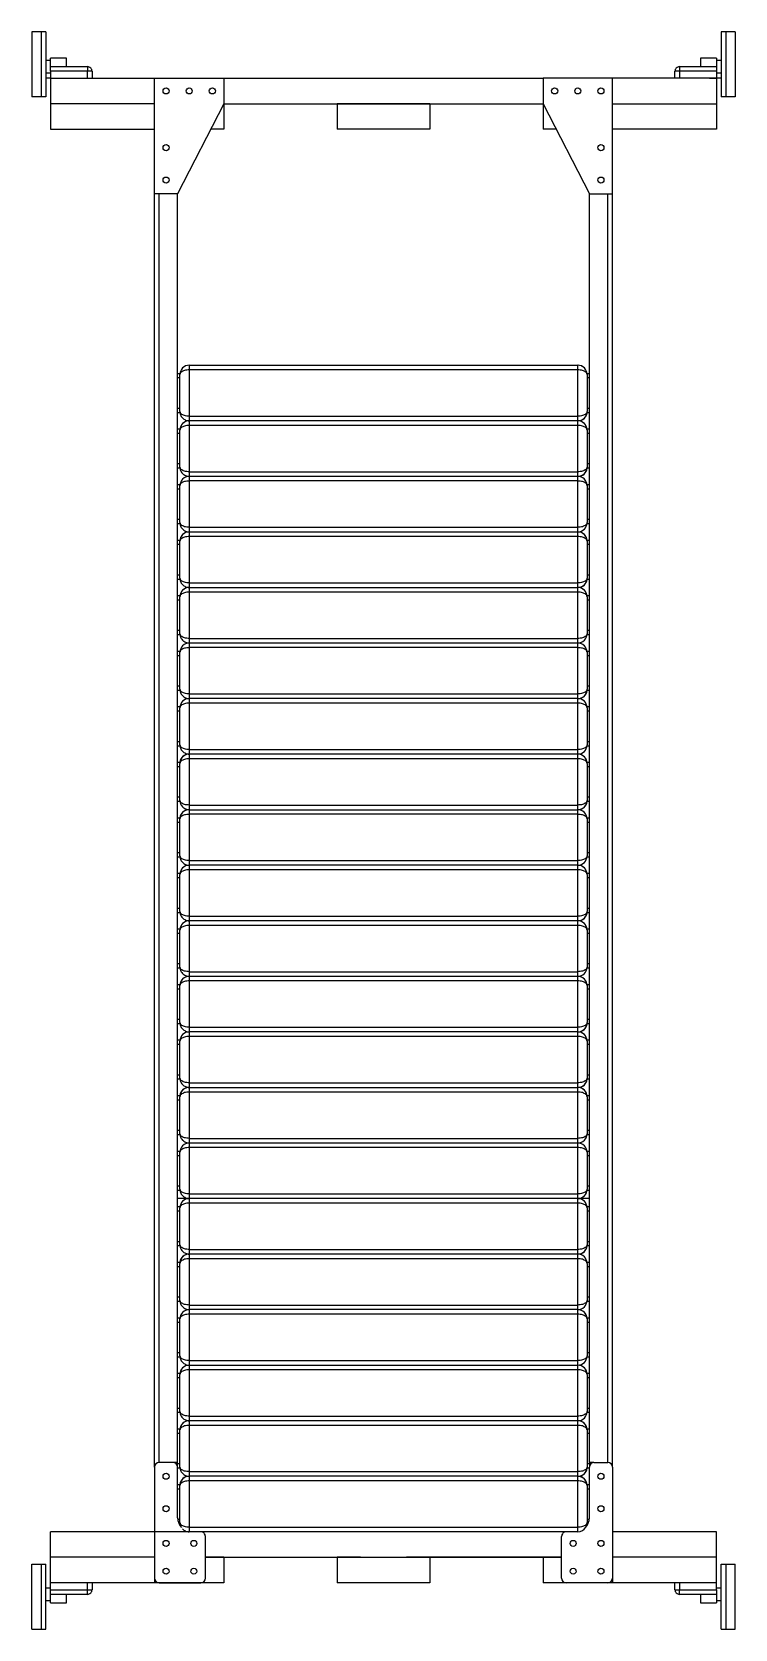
# Model space of a CAD drawing. Header units: millimetres. Extents: x -760 to 760, y -100 to 3350.
import ezdxf

# ---------------------------------------------------------------- set-up
doc = ezdxf.new("R2010")
doc.units = ezdxf.units.MM
doc.linetypes.add('SLD-Solid', pattern=[0])
doc.layers.add('Wipeouts', color=7, linetype='Continuous', true_color=0xbcb7d9)

msp = doc.modelspace()

# ---------------------------------------------------------------- wipeouts: each hides what was drawn before it
msp.add_wipeout([(0, 2630), (445, 2630), (445, 3000), (373.2, 3140), (345, 3140), (345, 3195), (100, 3195), (100, 3140), (0, 3140), (0, 3250), (630, 3250), (630, 3265), (631.3, 3269.9), (635.1, 3273.7), (640, 3275), (685, 3275), (685, 3293), (720, 3293), (720, 3288), (730, 3288), (730, 3350), (760, 3350), (760, 3210), (730, 3210), (730, 3250), (720, 3250), (720, 3140), (495, 3140), (495, 110), (720, 110), (720, -12), (730, -12), (730, 40), (760, 40), (760, -100), (730, -100), (730, -38), (720, -38), (720, -43), (685, -43), (685, -25), (640, -25), (635, -23.7), (631.3, -19.9), (630, -15), (630, 0), (345, 0), (345, 55), (100, 55), (100, 0), (0, 0)]).dxf.layer = 'Wipeouts'

# ---------------------------------------------------------------- next in the draw order: linework, layer by layer
at = {"color": 2, "linetype": 'SLD-Solid', "lineweight": 25, "true_color": 0xf1eb1f}
for p, q in [((760, 3350), (730, 3350)), ((730, 3350), (730, 3210)), ((760, 3350), (760, 3210)), ((760, 3210), (730, 3210)), ((730, -100), (730, 40)), ((730, 40), (760, 40)), ((760, -100), (760, 40)), ((730, -100), (760, -100))]:
    msp.add_line(p, q, dxfattribs=at)
for p, q in [((740, 3350), (740, 3210)), ((720, 3250), (720, 3140)), ((720, 0), (720, 110)), ((740, 40), (740, -100))]:
    msp.add_line(p, q)
at = {"color": 7, "linetype": 'SLD-Solid', "lineweight": 25}
for p, q in [((720, 3293), (685, 3293)), ((685, 3293), (685, 3275)), ((720, 3293), (720, 3275)), ((730, 3288), (720, 3288)), ((345, 3250), (345, 3195)), ((720, 3250), (345, 3250)), ((495, 3000), (495, 3250)), ((630, 3250), (630, 3265)), ((640, 3265), (630, 3265)), ((640, 3275), (720, 3275)), ((640, 3275), (640, 3265)), ((640, 3265), (640, 3250)), ((720, 3265), (640, 3265)), ((705, 3250), (720, 3250)), ((720, 3275), (720, 3265)), ((720, 3265), (720, 3250)), ((720, 3262), (730, 3262)), ((730, 3250), (720, 3250)), ((100, 3195), (100, 3140)), ((345, 3195), (445, 3000)), ((345, 3195), (345, 3140)), ((495, 3195), (720, 3195)), ((373.2, 3140), (345, 3140)), ((720, 3140), (495, 3140)), ((445, 3000), (495, 3000)), ((445, 260), (445, 3000)), ((495, 250), (495, 3000)), ((420.8, 2630), (420, 2630)), ((420, 2620), (420, 2630)), ((420, 2630), (420, 2630)), ((420, 2520), (420, 2620)), ((440, 2610.6), (440, 2612.5)), ((440, 2612.5), (445, 2612.5)), ((440, 2610), (440, 2530)), ((420, 2510), (420, 2520)), ((440, 2527.5), (440, 2530)), ((445, 2527.5), (440, 2527.5)), ((420, 2500), (420, 2510)), ((420, 2400), (420, 2500)), ((440, 2490.6), (440, 2492.5)), ((440, 2492.5), (445, 2492.5)), ((440, 2490), (440, 2410)), ((420, 2390), (420, 2400)), ((420, 2380), (420, 2390)), ((440, 2407.5), (440, 2410)), ((445, 2407.5), (440, 2407.5)), ((420, 2280), (420, 2380)), ((440, 2370.6), (440, 2372.5)), ((440, 2372.5), (445, 2372.5)), ((440, 2370), (440, 2290)), ((420, 2270), (420, 2280)), ((440, 2287.5), (440, 2290)), ((445, 2287.5), (440, 2287.5)), ((420, 2260), (420, 2270)), ((420, 2160), (420, 2260)), ((440, 2250.6), (440, 2252.5)), ((440, 2252.5), (445, 2252.5)), ((440, 2250), (440, 2170)), ((420, 2150), (420, 2160)), ((420, 2140), (420, 2150)), ((420, 2040), (420, 2140)), ((440, 2167.5), (440, 2170)), ((445, 2167.5), (440, 2167.5)), ((440, 2130.6), (440, 2132.5)), ((440, 2132.5), (445, 2132.5)), ((440, 2130), (440, 2050)), ((420, 2030), (420, 2040)), ((440, 2047.5), (440, 2050)), ((445, 2047.5), (440, 2047.5)), ((420.8, 2030), (420, 2030)), ((420, 2020), (420, 2030)), ((420, 1920), (420, 2020)), ((440, 2010.6), (440, 2012.5)), ((440, 2012.5), (445, 2012.5)), ((440, 2010), (440, 1930)), ((420, 1910), (420, 1920)), ((420.8, 1910), (420, 1910)), ((420, 1900), (420, 1910)), ((420, 1800), (420, 1900)), ((440, 1927.5), (440, 1930)), ((445, 1927.5), (440, 1927.5)), ((440, 1890.6), (440, 1892.5)), ((440, 1892.5), (445, 1892.5)), ((440, 1890), (440, 1810)), ((420, 1790), (420, 1800)), ((440, 1807.5), (440, 1810)), ((445, 1807.5), (440, 1807.5)), ((420.8, 1790), (420, 1790)), ((420, 1780), (420, 1790)), ((420, 1680), (420, 1780)), ((440, 1770.6), (440, 1772.5)), ((440, 1772.5), (445, 1772.5)), ((440, 1770), (440, 1690)), ((420, 1670), (420, 1680)), ((420.8, 1670), (420, 1670)), ((420, 1660), (420, 1670)), ((420, 1560), (420, 1660)), ((440, 1687.5), (440, 1690)), ((445, 1687.5), (440, 1687.5)), ((440, 1650.6), (440, 1652.5)), ((440, 1652.5), (445, 1652.5)), ((440, 1650), (440, 1570)), ((420, 1550), (420, 1560)), ((440, 1567.5), (440, 1570)), ((445, 1567.5), (440, 1567.5)), ((420, 1540), (420, 1550)), ((420, 1440), (420, 1540)), ((440, 1530.6), (440, 1532.5)), ((440, 1532.5), (445, 1532.5)), ((440, 1530), (440, 1450)), ((440, 1447.5), (440, 1450)), ((420, 1430), (420, 1440)), ((420, 1420), (420, 1430)), ((420, 1320), (420, 1420)), ((445, 1447.5), (440, 1447.5)), ((440, 1410.6), (440, 1412.5)), ((440, 1412.5), (445, 1412.5)), ((440, 1410), (440, 1330)), ((420, 1310), (420, 1320)), ((440, 1327.5), (440, 1330)), ((445, 1327.5), (440, 1327.5)), ((420.8, 1310), (420, 1310)), ((420, 1300), (420, 1310)), ((420, 1200), (420, 1300)), ((440, 1290.6), (440, 1292.5)), ((440, 1292.5), (445, 1292.5)), ((440, 1290), (440, 1210)), ((440, 1207.5), (440, 1210)), ((420, 1190), (420, 1200)), ((420.8, 1190), (420, 1190)), ((420, 1180), (420, 1190)), ((420, 1080), (420, 1180)), ((445, 1207.5), (440, 1207.5)), ((440, 1170.6), (440, 1172.5)), ((440, 1172.5), (445, 1172.5)), ((440, 1170), (440, 1090)), ((420, 1070), (420, 1080)), ((420.8, 1070), (420, 1070)), ((420, 1060), (420, 1070)), ((440, 1087.5), (440, 1090)), ((445, 1087.5), (440, 1087.5)), ((420, 960), (420, 1060)), ((440, 1050.6), (440, 1052.5)), ((440, 1052.5), (445, 1052.5)), ((440, 1050), (440, 970)), ((440, 967.5), (440, 970)), ((445, 967.5), (440, 967.5)), ((420, 950), (420, 960)), ((420.8, 950), (420, 950)), ((420, 940), (420, 950)), ((420, 840), (420, 940)), ((440, 930.6), (440, 932.5)), ((440, 932.5), (445, 932.5)), ((440, 930), (440, 850)), ((420, 830), (420, 840)), ((420.8, 830), (420, 830)), ((420, 820), (420, 830)), ((445, 830), (420.2, 830)), ((440, 847.5), (440, 850)), ((445, 847.5), (440, 847.5)), ((420, 720), (420, 820)), ((440, 810.6), (440, 812.5)), ((440, 812.5), (445, 812.5)), ((440, 810), (440, 730)), ((440, 727.5), (440, 730)), ((445, 727.5), (440, 727.5)), ((420, 710), (420, 720)), ((420.8, 710), (420, 710)), ((420, 700), (420, 710)), ((420, 600), (420, 700)), ((440, 690.6), (440, 692.5)), ((440, 692.5), (445, 692.5)), ((440, 690), (440, 610)), ((420, 590), (420, 600)), ((420, 580), (420, 590)), ((440, 607.5), (440, 610)), ((445, 607.5), (440, 607.5)), ((420, 480), (420, 580)), ((440, 570.6), (440, 572.5)), ((440, 572.5), (445, 572.5)), ((440, 570), (440, 490)), ((440, 487.5), (440, 490)), ((445, 487.5), (440, 487.5)), ((420, 470), (420, 480)), ((420.8, 470), (420, 470)), ((420, 460), (420, 470)), ((420, 360), (420, 460)), ((440, 450.6), (440, 452.5)), ((440, 452.5), (445, 452.5)), ((440, 450), (440, 370)), ((420, 350), (420, 360)), ((420, 340), (420, 350)), ((440, 367.5), (440, 370)), ((445, 367.5), (440, 367.5)), ((420, 240), (420, 340)), ((440, 330.6), (440, 332.5)), ((440, 332.5), (445, 332.5)), ((440, 330), (440, 250)), ((440, 247.5), (440, 250)), ((445, 247.5), (440, 247.5)), ((445, 260), (445, 250)), ((455, 260), (445, 260)), ((445, 140), (445, 250)), ((455, 260), (485, 260)), ((495, 250), (495, 10)), ((420, 230), (420, 240)), ((420, 220), (420, 230)), ((420, 120), (420, 220)), ((440, 210.6), (440, 212.5)), ((440, 212.5), (445, 212.5)), ((440, 210), (440, 130)), ((420, 110), (420, 120)), ((440, 127.5), (440, 130)), ((442.3, 127.5), (440, 127.5)), ((720, 110), (495, 110)), ((385, 10), (385, 100)), ((345, 55), (50, 55)), ((100, 55), (100, 0)), ((385, 55), (345, 55)), ((345, 55), (345, 0)), ((720, 55), (495, 55)), ((495, 10), (495, 0)), ((720, 0), (345, 0)), ((485, 0), (395, 0)), ((630, -15), (630, 0)), ((630, -15), (640, -15)), ((640, 0), (640, -15)), ((640, -25), (640, -15)), ((640, -15), (720, -15)), ((720, -25), (640, -25)), ((685, -25), (685, -43)), ((705, 0), (695, 0)), ((720, 0), (705, 0)), ((720, -15), (720, 0)), ((730, -12), (720, -12)), ((720, -15), (720, -25)), ((720, -25), (720, -43)), ((685, -43), (720, -43)), ((720, -38), (730, -38))]:
    msp.add_line(p, q, dxfattribs=at)
at = {"color": 8, "linetype": 'SLD-Solid', "lineweight": 25}
for p, q in [((485, 260), (485, 3000)), ((445, 2602.5), (440, 2602.5)), ((440, 2537.5), (445, 2537.5)), ((445, 2482.5), (440, 2482.5)), ((440, 2417.5), (445, 2417.5)), ((445, 2362.5), (440, 2362.5)), ((440, 2297.5), (445, 2297.5)), ((445, 2242.5), (440, 2242.5)), ((440, 2177.5), (445, 2177.5)), ((445, 2122.5), (440, 2122.5)), ((440, 2057.5), (445, 2057.5)), ((445, 2002.5), (440, 2002.5)), ((440, 1937.5), (445, 1937.5)), ((445, 1882.5), (440, 1882.5)), ((440, 1817.5), (445, 1817.5)), ((445, 1762.5), (440, 1762.5)), ((440, 1697.5), (445, 1697.5)), ((445, 1642.5), (440, 1642.5)), ((440, 1577.5), (445, 1577.5)), ((445, 1522.5), (440, 1522.5)), ((440, 1457.5), (445, 1457.5)), ((445, 1402.5), (440, 1402.5)), ((440, 1337.5), (445, 1337.5)), ((445, 1282.5), (440, 1282.5)), ((440, 1217.5), (445, 1217.5)), ((445, 1162.5), (440, 1162.5)), ((440, 1097.5), (445, 1097.5)), ((445, 1042.5), (440, 1042.5)), ((440, 977.5), (445, 977.5)), ((445, 922.5), (440, 922.5)), ((440, 857.5), (445, 857.5)), ((445, 802.5), (440, 802.5)), ((440, 737.5), (445, 737.5)), ((445, 682.5), (440, 682.5)), ((440, 617.5), (445, 617.5)), ((445, 562.5), (440, 562.5)), ((440, 497.5), (445, 497.5)), ((445, 442.5), (440, 442.5)), ((440, 377.5), (445, 377.5)), ((445, 322.5), (440, 322.5)), ((440, 257.5), (445, 257.5)), ((445, 202.5), (440, 202.5)), ((440, 137.5), (444.9, 137.5))]:
    msp.add_line(p, q, dxfattribs=at)
at = {"color": 7, "linetype": 'SLD-Solid', "lineweight": 25, "flags": 128}
for points in [[(440, 2610), (439.8, 2611.3), (439.3, 2612.6), (438.5, 2613.8), (437.3, 2615), (435.9, 2616.1), (434.1, 2617.1), (432.2, 2617.9), (430, 2618.7), (427.7, 2619.2), (425.2, 2619.7), (422.6, 2619.9), (420, 2620)], [(440, 2610.5), (439.7, 2613.3), (439.7, 2613.6)], [(440, 2530), (439.8, 2528.7), (439.3, 2527.4), (438.5, 2526.2), (437.3, 2525), (435.9, 2523.9), (434.1, 2522.9), (432.2, 2522.1), (430, 2521.3), (427.7, 2520.8), (425.2, 2520.3), (422.6, 2520.1), (420, 2520)], [(440, 2490), (439.8, 2491.3), (439.3, 2492.6), (438.5, 2493.8), (437.3, 2495), (435.9, 2496.1), (434.1, 2497.1), (432.2, 2497.9), (430, 2498.7), (427.7, 2499.2), (425.2, 2499.7), (422.6, 2499.9), (420, 2500)], [(440, 2410), (439.8, 2408.7), (439.3, 2407.4), (438.5, 2406.2), (437.3, 2405), (435.9, 2403.9), (434.1, 2402.9), (432.2, 2402.1), (430, 2401.3), (427.7, 2400.8), (425.2, 2400.3), (422.6, 2400.1), (420, 2400)], [(440, 2370), (439.8, 2371.3), (439.3, 2372.6), (438.5, 2373.8), (437.3, 2375), (435.9, 2376.1), (434.1, 2377.1), (432.2, 2377.9), (430, 2378.7), (427.7, 2379.2), (425.2, 2379.7), (422.6, 2379.9), (420, 2380)], [(440, 2290), (439.8, 2288.7), (439.3, 2287.4), (438.5, 2286.2), (437.3, 2285), (435.9, 2283.9), (434.1, 2282.9), (432.2, 2282.1), (430, 2281.3), (427.7, 2280.8), (425.2, 2280.3), (422.6, 2280.1), (420, 2280)], [(440, 2250), (439.8, 2251.3), (439.3, 2252.6), (438.5, 2253.8), (437.3, 2255), (435.9, 2256.1), (434.1, 2257.1), (432.2, 2257.9), (430, 2258.7), (427.7, 2259.2), (425.2, 2259.7), (422.6, 2259.9), (420, 2260)], [(440, 2170), (439.8, 2168.7), (439.3, 2167.4), (438.5, 2166.2), (437.3, 2165), (435.9, 2163.9), (434.1, 2162.9), (432.2, 2162.1), (430, 2161.3), (427.7, 2160.8), (425.2, 2160.3), (422.6, 2160.1), (420, 2160)], [(440, 2130), (439.8, 2131.3), (439.3, 2132.6), (438.5, 2133.8), (437.3, 2135), (435.9, 2136.1), (434.1, 2137.1), (432.2, 2137.9), (430, 2138.7), (427.7, 2139.2), (425.2, 2139.7), (422.6, 2139.9), (420, 2140)], [(440, 2050), (439.8, 2048.7), (439.3, 2047.4), (438.5, 2046.2), (437.3, 2045), (435.9, 2043.9), (434.1, 2042.9), (432.2, 2042.1), (430, 2041.3), (427.7, 2040.8), (425.2, 2040.3), (422.6, 2040.1), (420, 2040)], [(440, 2010), (439.8, 2011.3), (439.3, 2012.6), (438.5, 2013.8), (437.3, 2015), (435.9, 2016.1), (434.1, 2017.1), (432.2, 2017.9), (430, 2018.7), (427.7, 2019.2), (425.2, 2019.7), (422.6, 2019.9), (420, 2020)], [(440, 2010.5), (439.7, 2013.3), (439.7, 2013.6)], [(440, 1930), (439.8, 1928.7), (439.3, 1927.4), (438.5, 1926.2), (437.3, 1925), (435.9, 1923.9), (434.1, 1922.9), (432.2, 1922.1), (430, 1921.3), (427.7, 1920.8), (425.2, 1920.3), (422.6, 1920.1), (420, 1920)], [(440, 1890), (439.8, 1891.3), (439.3, 1892.6), (438.5, 1893.8), (437.3, 1895), (435.9, 1896.1), (434.1, 1897.1), (432.2, 1897.9), (430, 1898.7), (427.7, 1899.2), (425.2, 1899.7), (422.6, 1899.9), (420, 1900)], [(440, 1890.5), (439.7, 1893.3), (439.7, 1893.6)], [(440, 1810), (439.8, 1808.7), (439.3, 1807.4), (438.5, 1806.2), (437.3, 1805), (435.9, 1803.9), (434.1, 1802.9), (432.2, 1802.1), (430, 1801.3), (427.7, 1800.8), (425.2, 1800.3), (422.6, 1800.1), (420, 1800)], [(440, 1770), (439.8, 1771.3), (439.3, 1772.6), (438.5, 1773.8), (437.3, 1775), (435.9, 1776.1), (434.1, 1777.1), (432.2, 1777.9), (430, 1778.7), (427.7, 1779.2), (425.2, 1779.7), (422.6, 1779.9), (420, 1780)], [(440, 1770.5), (439.7, 1773.3), (439.7, 1773.6)], [(440, 1690), (439.8, 1688.7), (439.3, 1687.4), (438.5, 1686.2), (437.3, 1685), (435.9, 1683.9), (434.1, 1682.9), (432.2, 1682.1), (430, 1681.3), (427.7, 1680.8), (425.2, 1680.3), (422.6, 1680.1), (420, 1680)], [(440, 1650), (439.8, 1651.3), (439.3, 1652.6), (438.5, 1653.8), (437.3, 1655), (435.9, 1656.1), (434.1, 1657.1), (432.2, 1657.9), (430, 1658.7), (427.7, 1659.2), (425.2, 1659.7), (422.6, 1659.9), (420, 1660)], [(440, 1650.5), (439.7, 1653.3), (439.7, 1653.6)], [(440, 1570), (439.8, 1568.7), (439.3, 1567.4), (438.5, 1566.2), (437.3, 1565), (435.9, 1563.9), (434.1, 1562.9), (432.2, 1562.1), (430, 1561.3), (427.7, 1560.8), (425.2, 1560.3), (422.6, 1560.1), (420, 1560)], [(440, 1530), (439.8, 1531.3), (439.3, 1532.6), (438.5, 1533.8), (437.3, 1535), (435.9, 1536.1), (434.1, 1537.1), (432.2, 1537.9), (430, 1538.7), (427.7, 1539.2), (425.2, 1539.7), (422.6, 1539.9), (420, 1540)], [(440, 1450), (439.8, 1448.7), (439.3, 1447.4), (438.5, 1446.2), (437.3, 1445), (435.9, 1443.9), (434.1, 1442.9), (432.2, 1442.1), (430, 1441.3), (427.7, 1440.8), (425.2, 1440.3), (422.6, 1440.1), (420, 1440)], [(440, 1410), (439.8, 1411.3), (439.3, 1412.6), (438.5, 1413.8), (437.3, 1415), (435.9, 1416.1), (434.1, 1417.1), (432.2, 1417.9), (430, 1418.7), (427.7, 1419.2), (425.2, 1419.7), (422.6, 1419.9), (420, 1420)], [(440, 1330), (439.8, 1328.7), (439.3, 1327.4), (438.5, 1326.2), (437.3, 1325), (435.9, 1323.9), (434.1, 1322.9), (432.2, 1322.1), (430, 1321.3), (427.7, 1320.8), (425.2, 1320.3), (422.6, 1320.1), (420, 1320)], [(440, 1290), (439.8, 1291.3), (439.3, 1292.6), (438.5, 1293.8), (437.3, 1295), (435.9, 1296.1), (434.1, 1297.1), (432.2, 1297.9), (430, 1298.7), (427.7, 1299.2), (425.2, 1299.7), (422.6, 1299.9), (420, 1300)], [(440, 1290.5), (439.7, 1293.3), (439.7, 1293.6)], [(440, 1210), (439.8, 1208.7), (439.3, 1207.4), (438.5, 1206.2), (437.3, 1205), (435.9, 1203.9), (434.1, 1202.9), (432.2, 1202.1), (430, 1201.3), (427.7, 1200.8), (425.2, 1200.3), (422.6, 1200.1), (420, 1200)], [(440, 1170), (439.8, 1171.3), (439.3, 1172.6), (438.5, 1173.8), (437.3, 1175), (435.9, 1176.1), (434.1, 1177.1), (432.2, 1177.9), (430, 1178.7), (427.7, 1179.2), (425.2, 1179.7), (422.6, 1179.9), (420, 1180)], [(440, 1170.5), (439.7, 1173.3), (439.7, 1173.6)], [(440, 1090), (439.8, 1088.7), (439.3, 1087.4), (438.5, 1086.2), (437.3, 1085), (435.9, 1083.9), (434.1, 1082.9), (432.2, 1082.1), (430, 1081.3), (427.7, 1080.8), (425.2, 1080.3), (422.6, 1080.1), (420, 1080)], [(440, 1050), (439.8, 1051.3), (439.3, 1052.6), (438.5, 1053.8), (437.3, 1055), (435.9, 1056.1), (434.1, 1057.1), (432.2, 1057.9), (430, 1058.7), (427.7, 1059.2), (425.2, 1059.7), (422.6, 1059.9), (420, 1060)], [(440, 1050.5), (439.7, 1053.3), (439.7, 1053.6)], [(440, 970), (439.8, 968.7), (439.3, 967.4), (438.5, 966.2), (437.3, 965), (435.9, 963.9), (434.1, 962.9), (432.2, 962.1), (430, 961.3), (427.7, 960.8), (425.2, 960.3), (422.6, 960.1), (420, 960)], [(440, 930), (439.8, 931.3), (439.3, 932.6), (438.5, 933.8), (437.3, 935), (435.9, 936.1), (434.1, 937.1), (432.2, 937.9), (430, 938.7), (427.7, 939.2), (425.2, 939.7), (422.6, 939.9), (420, 940)], [(435.2, 943.1), (434.9, 943.3), (433.7, 944.6)], [(440, 930.5), (439.7, 933.3), (439.7, 933.6)], [(440, 850), (439.8, 848.7), (439.3, 847.4), (438.5, 846.2), (437.3, 845), (435.9, 843.9), (434.1, 842.9), (432.2, 842.1), (430, 841.3), (427.7, 840.8), (425.2, 840.3), (422.6, 840.1), (420, 840)], [(440, 810), (439.8, 811.3), (439.3, 812.6), (438.5, 813.8), (437.3, 815), (435.9, 816.1), (434.1, 817.1), (432.2, 817.9), (430, 818.7), (427.7, 819.2), (425.2, 819.7), (422.6, 819.9), (420, 820)], [(435.2, 823.1), (434.9, 823.3), (433.7, 824.6)], [(440, 810.5), (439.7, 813.3), (439.7, 813.6)], [(440, 730), (439.8, 728.7), (439.3, 727.4), (438.5, 726.2), (437.3, 725), (435.9, 723.9), (434.1, 722.9), (432.2, 722.1), (430, 721.3), (427.7, 720.8), (425.2, 720.3), (422.6, 720.1), (420, 720)], [(440, 690), (439.8, 691.3), (439.3, 692.6), (438.5, 693.8), (437.3, 695), (435.9, 696.1), (434.1, 697.1), (432.2, 697.9), (430, 698.7), (427.7, 699.2), (425.2, 699.7), (422.6, 699.9), (420, 700)], [(435.2, 703.1), (434.9, 703.3), (433.7, 704.6)], [(440, 690.5), (439.7, 693.3), (439.7, 693.6)], [(440, 610), (439.8, 608.7), (439.3, 607.4), (438.5, 606.2), (437.3, 605), (435.9, 603.9), (434.1, 602.9), (432.2, 602.1), (430, 601.3), (427.7, 600.8), (425.2, 600.3), (422.6, 600.1), (420, 600)], [(440, 570), (439.8, 571.3), (439.3, 572.6), (438.5, 573.8), (437.3, 575), (435.9, 576.1), (434.1, 577.1), (432.2, 577.9), (430, 578.7), (427.7, 579.2), (425.2, 579.7), (422.6, 579.9), (420, 580)], [(440, 490), (439.8, 488.7), (439.3, 487.4), (438.5, 486.2), (437.3, 485), (435.9, 483.9), (434.1, 482.9), (432.2, 482.1), (430, 481.3), (427.7, 480.8), (425.2, 480.3), (422.6, 480.1), (420, 480)], [(440, 450), (439.8, 451.3), (439.3, 452.6), (438.5, 453.8), (437.3, 455), (435.9, 456.1), (434.1, 457.1), (432.2, 457.9), (430, 458.7), (427.7, 459.2), (425.2, 459.7), (422.6, 459.9), (420, 460)], [(435.2, 463.1), (434.9, 463.3), (433.7, 464.6)], [(440, 450.5), (439.7, 453.3), (439.7, 453.6)], [(440, 370), (439.8, 368.7), (439.3, 367.4), (438.5, 366.2), (437.3, 365), (435.9, 363.9), (434.1, 362.9), (432.2, 362.1), (430, 361.3), (427.7, 360.8), (425.2, 360.3), (422.6, 360.1), (420, 360)], [(440, 330), (439.8, 331.3), (439.3, 332.6), (438.5, 333.8), (437.3, 335), (435.9, 336.1), (434.1, 337.1), (432.2, 337.9), (430, 338.7), (427.7, 339.2), (425.2, 339.7), (422.6, 339.9), (420, 340)], [(440, 250), (439.8, 248.7), (439.3, 247.4), (438.5, 246.2), (437.3, 245), (435.9, 243.9), (434.1, 242.9), (432.2, 242.1), (430, 241.3), (427.7, 240.8), (425.2, 240.3), (422.6, 240.1), (420, 240)], [(440, 210), (439.8, 211.3), (439.3, 212.6), (438.5, 213.8), (437.3, 215), (435.9, 216.1), (434.1, 217.1), (432.2, 217.9), (430, 218.7), (427.7, 219.2), (425.2, 219.7), (422.6, 219.9), (420, 220)], [(440, 130), (439.8, 128.7), (439.3, 127.4), (438.5, 126.2), (437.3, 125), (435.9, 123.9), (434.1, 122.9), (432.2, 122.1), (430, 121.3), (427.7, 120.8), (425.2, 120.3), (422.6, 120.1), (420, 120)]]:
    msp.add_lwpolyline(points, dxfattribs=at)
at = {"color": 7, "linetype": 'SLD-Solid', "lineweight": 25}
for centre in [(370, 3222.5), (420, 3222.5), (470, 3222.5), (470, 3100), (470, 3030), (470, 230), (470, 160), (410, 85), (470, 85), (410, 25), (470, 25)]:
    msp.add_circle(centre, 6.5, dxfattribs=at)
for centre, radius, start, end in [((640, 3265), 10, 89.998, 180.0004), ((420, 2610), 20, 0.0005, 89.9996), ((420, 2610), 20, 40.7556, 61.0526), ((420, 2530), 20, 269.999, 0.0009), ((420.2, 2530), 20, 270.0007, 352.8183), ((420, 2490), 20, 1.3123, 89.8935), ((420, 2490), 20, 0.0005, 89.9996), ((420, 2410), 20, 269.9983, 0.0016), ((420, 2370), 20, 1.3123, 89.895), ((420, 2370), 20, 359.9997, 89.999), ((420.2, 2410), 20, 269.998, 352.821), ((420, 2290), 20, 270.0004, 359.9995), ((420, 2250), 20, 1.3109, 89.895), ((420, 2250), 20, 359.9991, 90.001), ((420, 2170), 20, 270.0004, 359.9995), ((420, 2130), 20, 1.3109, 89.895), ((420, 2130), 20, 0.0005, 89.9996), ((420.2, 2170), 20, 270.0007, 352.8183), ((420, 2050), 20, 270.0004, 359.9995), ((420, 2010), 20, 0.0005, 89.9996), ((420, 2010), 20, 40.7596, 61.0486), ((420, 1930), 20, 269.9983, 0.0016), ((420, 1890), 20, 0.0011, 89.999), ((420.2, 1930), 20, 269.998, 352.821), ((420, 1890), 20, 40.7596, 61.0486), ((420, 1810), 20, 270.0004, 359.9995), ((420, 1770), 20, 359.9991, 90.001), ((420, 1770), 20, 40.7784, 61.0298), ((420, 1690), 20, 270.0004, 359.9995), ((420, 1650), 20, 0.0005, 89.9996), ((420.2, 1690), 20, 270.0007, 352.8183), ((420, 1650), 20, 40.7556, 61.0526), ((420, 1570), 20, 270.0004, 359.9995), ((420, 1530), 20, 1.3117, 89.8941), ((420, 1530), 20, 0.0005, 89.9996), ((420, 1450), 20, 269.9983, 0.0016), ((420, 1410), 20, 1.3142, 89.8917), ((420, 1410), 20, 0.0011, 89.999), ((420.2, 1450), 20, 269.998, 352.821), ((420, 1330), 20, 270.001, 359.9989), ((420, 1290), 20, 359.9984, 90.0017), ((420, 1290), 20, 40.7784, 61.0298), ((420, 1210), 20, 270.0004, 359.9995), ((420, 1170), 20, 0.0019, 89.9996), ((420.2, 1210), 20, 270.0007, 352.8183), ((420, 1170), 20, 40.7627, 61.0394), ((420, 1090), 20, 269.9983, 0.0003), ((420, 1050), 20, 359.997, 90.0017), ((420.2, 1090), 20, 270.0007, 352.8183), ((420, 1050), 20, 40.7701, 61.0381), ((420, 970), 20, 269.9983, 0.0003), ((420, 930), 20, 0.0013, 89.9974), ((420, 850), 20, 269.9983, 0.0003), ((420, 810), 20, 0.0013, 89.9974), ((420, 730), 20, 269.9983, 0.0003), ((420.2, 730), 20, 269.9953, 352.8237), ((420, 690), 20, 0.0013, 89.9974), ((420, 610), 20, 270.0037, 359.9976), ((420, 570), 20, 1.3096, 89.8977), ((420, 570), 20, 359.9997, 90.0017), ((420, 490), 20, 270.0026, 359.9987), ((420, 450), 20, 359.9997, 90.0017), ((420, 370), 20, 270.0026, 359.9987), ((420, 330), 20, 1.3096, 89.8977), ((420, 330), 20, 359.9997, 90.0017), ((420, 250), 20, 269.9998, 0.0015), ((420.2, 250), 20, 270.0007, 352.8183), ((455, 250), 10, 89.998, 179.9977), ((485, 250), 10, 0.0023, 90.0018), ((420, 210), 20, 1.315, 89.8922), ((420, 210), 20, 359.9997, 90.0017), ((415, 140), 30, 315.6241, 0.0015), ((395, 100), 10, 89.998, 180.0032), ((420, 130), 20, 270.0034, 329.5882), ((420, 130), 20, 329.5971, 359.9847), ((420.2, 130), 20, 331.2132, 352.8202), ((395, 10), 10, 180.0023, 270.002), ((485, 10), 10, 269.9982, 359.9977), ((640, -15), 10, 179.9968, 270.002)]:
    msp.add_arc(centre, radius, start, end, dxfattribs=at)

# ---------------------------------------------------------------- next in the draw order: wipeouts: each hides what was drawn before it
msp.add_wipeout([(0, 2630), (-445, 2630), (-445, 3000), (-373.2, 3140), (-345, 3140), (-345, 3195), (-100, 3195), (-100, 3140), (0, 3140), (0, 3250), (-630, 3250), (-630, 3265), (-631.3, 3269.9), (-635.1, 3273.7), (-640, 3275), (-685, 3275), (-685, 3293), (-720, 3293), (-720, 3288), (-730, 3288), (-730, 3350), (-760, 3350), (-760, 3210), (-730, 3210), (-730, 3250), (-720, 3250), (-720, 3140), (-495, 3140), (-495, 110), (-720, 110), (-720, -12), (-730, -12), (-730, 40), (-760, 40), (-760, -100), (-730, -100), (-730, -38), (-720, -38), (-720, -43), (-685, -43), (-685, -25), (-640, -25), (-635, -23.7), (-631.3, -19.9), (-630, -15), (-630, 0), (-345, 0), (-345, 55), (-100, 55), (-100, 0), (0, 0)]).dxf.layer = 'Wipeouts'

# ---------------------------------------------------------------- next in the draw order: linework, layer by layer
at = {"color": 2, "linetype": 'SLD-Solid', "lineweight": 25, "true_color": 0xf1eb1f}
for p, q in [((-730, 3350), (-760, 3350)), ((-760, 3350), (-760, 3210)), ((-730, 3350), (-730, 3210)), ((-730, 3210), (-760, 3210)), ((-760, -100), (-760, 40)), ((-760, 40), (-730, 40)), ((-730, -100), (-730, 40)), ((-760, -100), (-730, -100))]:
    msp.add_line(p, q, dxfattribs=at)
for p, q in [((-740, 3350), (-740, 3210)), ((-720, 3250), (-720, 3140)), ((-720, 0), (-720, 110)), ((-740, 40), (-740, -100))]:
    msp.add_line(p, q)
at = {"color": 7, "linetype": 'SLD-Solid', "lineweight": 25}
for p, q in [((-720, 3288), (-730, 3288)), ((-685, 3293), (-720, 3293)), ((-720, 3275), (-720, 3293)), ((-685, 3275), (-685, 3293)), ((-730, 3262), (-720, 3262)), ((-720, 3250), (-730, 3250)), ((-720, 3275), (-640, 3275)), ((-720, 3265), (-720, 3275)), ((-720, 3265), (-720, 3250)), ((-640, 3265), (-720, 3265)), ((-720, 3250), (-705, 3250)), ((-720, 3250), (-345, 3250)), ((-640, 3275), (-640, 3265)), ((-640, 3250), (-640, 3265)), ((-630, 3265), (-640, 3265)), ((-630, 3265), (-630, 3250)), ((-495, 3000), (-495, 3250)), ((-495, 3250), (-345, 3250)), ((-345, 3250), (-345, 3195)), ((-345, 3250), (345, 3250)), ((-495, 3195), (-720, 3195)), ((-345, 3195), (-445, 3000)), ((-345, 3195), (345, 3195)), ((-345, 3195), (-345, 3140)), ((100, 3195), (-100, 3195)), ((-100, 3195), (-100, 3140)), ((-720, 3140), (-495, 3140)), ((-345, 3140), (-373.2, 3140)), ((100, 3140), (-100, 3140)), ((-445, 3000), (-495, 3000)), ((-495, 250), (-495, 3000)), ((-445, 260), (-445, 3000)), ((-420, 2630), (-420, 2620)), ((-420, 2630), (420, 2630)), ((-445, 2612.5), (-440, 2612.5)), ((-440, 2612.5), (-440, 2610.6)), ((-440, 2530), (-440, 2610)), ((-420, 2620), (-420, 2520)), ((420, 2620), (-420, 2620)), ((-440, 2527.5), (-445, 2527.5)), ((-420, 2520), (-420, 2510)), ((-420, 2520), (420, 2520)), ((-445, 2492.5), (-440, 2492.5)), ((-440, 2492.5), (-440, 2490.6)), ((-440, 2410), (-440, 2490)), ((420, 2510), (-420, 2510)), ((-420, 2510), (-420, 2500)), ((-420, 2500), (-420, 2400)), ((420, 2500), (-420, 2500)), ((-440, 2407.5), (-445, 2407.5)), ((-420, 2400), (-420, 2390)), ((-420, 2400), (420, 2400)), ((420, 2390), (-420, 2390)), ((-420, 2390), (-420, 2380)), ((-445, 2372.5), (-440, 2372.5)), ((-440, 2372.5), (-440, 2370.6)), ((-440, 2290), (-440, 2370)), ((-420, 2380), (-420, 2280)), ((420, 2380), (-420, 2380)), ((-440, 2287.5), (-445, 2287.5)), ((-420, 2280), (-420, 2270)), ((-420, 2280), (420, 2280)), ((-445, 2252.5), (-440, 2252.5)), ((-440, 2252.5), (-440, 2250.6)), ((-440, 2170), (-440, 2250)), ((-420, 2270), (-420, 2260)), ((-420, 2270), (420, 2270)), ((-420, 2260), (-420, 2160)), ((420, 2260), (-420, 2260)), ((-440, 2167.5), (-445, 2167.5)), ((-420, 2160), (-420, 2150)), ((-420, 2160), (420, 2160)), ((-420, 2150), (-420, 2140)), ((-420, 2150), (420, 2150)), ((-420, 2140), (-420, 2040)), ((420, 2140), (-420, 2140)), ((-445, 2132.5), (-440, 2132.5)), ((-440, 2132.5), (-440, 2130.6)), ((-440, 2050), (-440, 2130)), ((-440, 2047.5), (-445, 2047.5)), ((-420, 2040), (-420, 2030)), ((-420, 2040), (420, 2040)), ((-445, 2012.5), (-440, 2012.5)), ((-440, 2012.5), (-440, 2010.6)), ((-440, 1930), (-440, 2010)), ((420, 2030), (-420, 2030)), ((-420, 2030), (-420, 2020)), ((-420, 2020), (-420, 1920)), ((420, 2020), (-420, 2020)), ((-440, 1927.5), (-445, 1927.5)), ((-420, 1920), (-420, 1910)), ((-420, 1920), (420, 1920)), ((420, 1910), (-420, 1910)), ((-420, 1910), (-420, 1900)), ((-420, 1900), (-420, 1800)), ((420, 1900), (-420, 1900)), ((-445, 1892.5), (-440, 1892.5)), ((-440, 1892.5), (-440, 1890.6)), ((-440, 1810), (-440, 1890)), ((-440, 1807.5), (-445, 1807.5)), ((-420, 1800), (-420, 1790)), ((-420, 1800), (420, 1800)), ((-445, 1772.5), (-440, 1772.5)), ((-440, 1772.5), (-440, 1770.6)), ((-440, 1690), (-440, 1770)), ((420, 1790), (-420, 1790)), ((-420, 1790), (-420, 1780)), ((-420, 1780), (-420, 1680)), ((420, 1780), (-420, 1780)), ((-440, 1687.5), (-445, 1687.5)), ((-420, 1680), (-420, 1670)), ((-420, 1680), (420, 1680)), ((-420, 1670), (-420, 1660)), ((-420, 1670), (420, 1670)), ((-420, 1660), (-420, 1560)), ((420, 1660), (-420, 1660)), ((-445, 1652.5), (-440, 1652.5)), ((-440, 1652.5), (-440, 1650.6)), ((-440, 1570), (-440, 1650)), ((-440, 1567.5), (-445, 1567.5)), ((-420, 1560), (-420, 1550)), ((-420, 1560), (420, 1560)), ((-445, 1532.5), (-440, 1532.5)), ((-440, 1532.5), (-440, 1530.6)), ((-440, 1450), (-440, 1530)), ((420, 1550), (-420, 1550)), ((-420, 1550), (-420, 1540)), ((-420, 1540), (-420, 1440)), ((420, 1540), (-420, 1540)), ((-440, 1447.5), (-445, 1447.5)), ((-420, 1440), (-420, 1430)), ((-420, 1440), (420, 1440)), ((420, 1430), (-420, 1430)), ((-420, 1430), (-420, 1420)), ((-420, 1420), (-420, 1320)), ((420, 1420), (-420, 1420)), ((-445, 1412.5), (-440, 1412.5)), ((-440, 1412.5), (-440, 1410.6)), ((-440, 1330), (-440, 1410)), ((-440, 1327.5), (-445, 1327.5)), ((-420, 1320), (-420, 1310)), ((-420, 1320), (420, 1320)), ((-445, 1292.5), (-440, 1292.5)), ((-440, 1292.5), (-440, 1290.6)), ((-440, 1210), (-440, 1290)), ((-420, 1310), (-420, 1300)), ((-420, 1310), (420, 1310)), ((-420, 1300), (-420, 1200)), ((420, 1300), (-420, 1300)), ((-440, 1207.5), (-445, 1207.5)), ((-420, 1200), (-420, 1190)), ((-420, 1200), (420, 1200)), ((420, 1190), (-420, 1190)), ((-420, 1190), (-420, 1180)), ((-420, 1180), (-420, 1080)), ((420, 1180), (-420, 1180)), ((-445, 1172.5), (-440, 1172.5)), ((-440, 1172.5), (-440, 1170.6)), ((-440, 1090), (-440, 1170)), ((-440, 1087.5), (-445, 1087.5)), ((-420, 1080), (-420, 1070)), ((-420, 1080), (420, 1080)), ((-420, 1070), (-420, 1060)), ((-420, 1070), (420, 1070)), ((-445, 1052.5), (-440, 1052.5)), ((-440, 1052.5), (-440, 1050.6)), ((-440, 970), (-440, 1050)), ((-420, 1060), (-420, 960)), ((420, 1060), (-420, 1060)), ((-440, 967.5), (-445, 967.5)), ((-445, 932.5), (-440, 932.5)), ((-440, 932.5), (-440, 930.6)), ((-420, 960), (-420, 950)), ((-420, 960), (420, 960)), ((-420, 950), (-420, 940)), ((-420, 950), (420, 950)), ((-420, 940), (-420, 840)), ((420, 940), (-420, 940)), ((-440, 850), (-440, 930)), ((-440, 847.5), (-445, 847.5)), ((-420.3, 830), (-445, 830)), ((-420, 840), (-420, 830)), ((-420, 840), (420, 840)), ((420, 830), (-420, 830)), ((-420, 830), (-420, 820)), ((-445, 812.5), (-440, 812.5)), ((-440, 812.5), (-440, 810.6)), ((-440, 730), (-440, 810)), ((-420, 820), (-420, 720)), ((420, 820), (-420, 820)), ((-440, 727.5), (-445, 727.5)), ((-445, 692.5), (-440, 692.5)), ((-440, 692.5), (-440, 690.6)), ((-420, 720), (-420, 710)), ((-420, 720), (420, 720)), ((420, 710), (-420, 710)), ((-420, 710), (-420, 700)), ((-420, 700), (-420, 600)), ((420, 700), (-420, 700)), ((-440, 610), (-440, 690)), ((-440, 607.5), (-445, 607.5)), ((-420, 600), (-420, 590)), ((-420, 600), (420, 600)), ((420, 590), (-420, 590)), ((-420, 590), (-420, 580)), ((-445, 572.5), (-440, 572.5)), ((-440, 572.5), (-440, 570.6)), ((-440, 490), (-440, 570)), ((-420, 580), (-420, 480)), ((420, 580), (-420, 580)), ((-440, 487.5), (-445, 487.5)), ((-445, 452.5), (-440, 452.5)), ((-440, 452.5), (-440, 450.6)), ((-440, 370), (-440, 450)), ((-420, 480), (-420, 470)), ((-420, 480), (420, 480)), ((-420, 470), (-420, 460)), ((-420, 470), (420, 470)), ((-420, 460), (-420, 360)), ((420, 460), (-420, 460)), ((-440, 367.5), (-445, 367.5)), ((-420, 360), (-420, 350)), ((420, 350), (-420, 350)), ((-50, 350), (-420, 350)), ((-420, 350), (-420, 340)), ((-445, 332.5), (-440, 332.5)), ((-440, 332.5), (-440, 330.6)), ((-440, 250), (-440, 330)), ((-420, 340), (-420, 240)), ((-495, 250), (-495, 10)), ((-455, 260), (-485, 260)), ((-445, 260), (-455, 260)), ((-445, 250), (-445, 260)), ((-445, 140), (-445, 250)), ((-440, 247.5), (-445, 247.5)), ((-445, 212.5), (-440, 212.5)), ((-440, 212.5), (-440, 210.6)), ((-440, 130), (-440, 210)), ((-420, 240), (-420, 230)), ((420, 230), (-420, 230)), ((-50, 230), (-420, 230)), ((-420, 230), (-420, 220)), ((-420, 220), (-420, 120)), ((-50, 110), (-720, 110)), ((-440, 127.5), (-442.3, 127.5)), ((-420, 120), (-420, 110)), ((420, 110), (-395, 110)), ((-385, 10), (-385, 100)), ((-495, 55), (-720, 55)), ((-385, 55), (-50, 55)), ((-345, 55), (-385, 55)), ((-345, 55), (-345, 0)), ((-100, 55), (385, 55)), ((-50, 55), (-100, 55)), ((-100, 55), (-100, 0)), ((-495, 10), (-495, 0)), ((-720, -12), (-730, -12)), ((-705, 0), (-720, 0)), ((-720, -15), (-720, 0)), ((-345, 0), (-720, 0)), ((-720, -15), (-640, -15)), ((-720, -25), (-720, -15)), ((-640, -25), (-720, -25)), ((-720, -43), (-720, -25)), ((-695, 0), (-705, 0)), ((-685, -43), (-685, -25)), ((-640, -15), (-640, 0)), ((-640, -25), (-640, -15)), ((-640, -15), (-630, -15)), ((-630, 0), (-630, -15)), ((-485, 0), (-395, 0)), ((100, 0), (-100, 0)), ((-50, 0), (-100, 0)), ((-730, -38), (-720, -38)), ((-720, -43), (-685, -43))]:
    msp.add_line(p, q, dxfattribs=at)
at = {"color": 8, "linetype": 'SLD-Solid', "lineweight": 25}
for p, q in [((-485, 260), (-485, 3000)), ((-440, 2602.5), (-445, 2602.5)), ((-445, 2537.5), (-440, 2537.5)), ((-440, 2482.5), (-445, 2482.5)), ((-445, 2417.5), (-440, 2417.5)), ((-440, 2362.5), (-445, 2362.5)), ((-445, 2297.5), (-440, 2297.5)), ((-440, 2242.5), (-445, 2242.5)), ((-445, 2177.5), (-440, 2177.5)), ((-440, 2122.5), (-445, 2122.5)), ((-445, 2057.5), (-440, 2057.5)), ((-440, 2002.5), (-445, 2002.5)), ((-445, 1937.5), (-440, 1937.5)), ((-440, 1882.5), (-445, 1882.5)), ((-445, 1817.5), (-440, 1817.5)), ((-440, 1762.5), (-445, 1762.5)), ((-445, 1697.5), (-440, 1697.5)), ((-440, 1642.5), (-445, 1642.5)), ((-445, 1577.5), (-440, 1577.5)), ((-440, 1522.5), (-445, 1522.5)), ((-445, 1457.5), (-440, 1457.5)), ((-440, 1402.5), (-445, 1402.5)), ((-445, 1337.5), (-440, 1337.5)), ((-440, 1282.5), (-445, 1282.5)), ((-445, 1217.5), (-440, 1217.5)), ((-440, 1162.5), (-445, 1162.5)), ((-445, 1097.5), (-440, 1097.5)), ((-440, 1042.5), (-445, 1042.5)), ((-445, 977.5), (-440, 977.5)), ((-440, 922.5), (-445, 922.5)), ((-445, 857.5), (-440, 857.5)), ((-440, 802.5), (-445, 802.5)), ((-445, 737.5), (-440, 737.5)), ((-440, 682.5), (-445, 682.5)), ((-445, 617.5), (-440, 617.5)), ((-440, 562.5), (-445, 562.5)), ((-445, 497.5), (-440, 497.5)), ((-440, 442.5), (-445, 442.5)), ((-445, 377.5), (-440, 377.5)), ((-420, 360), (-50, 360)), ((-420, 360), (420, 360)), ((-440, 322.5), (-445, 322.5)), ((420, 340), (-420, 340)), ((-50, 340), (-420, 340)), ((-445, 257.5), (-440, 257.5)), ((-420, 240), (-50, 240)), ((-420, 240), (420, 240)), ((420, 220), (-420, 220)), ((-50, 220), (-420, 220)), ((-440, 202.5), (-445, 202.5)), ((-444.9, 137.5), (-440, 137.5)), ((-420, 120), (-50, 120)), ((-420, 120), (420, 120))]:
    msp.add_line(p, q, dxfattribs=at)
at = {"color": 7, "linetype": 'SLD-Solid', "lineweight": 25, "flags": 128}
for points in [[(-420, 2620), (-422.6, 2619.9), (-425.2, 2619.7), (-427.7, 2619.2), (-430, 2618.7), (-432.2, 2617.9), (-434.1, 2617.1), (-435.9, 2616.1), (-437.3, 2615), (-438.5, 2613.8), (-439.3, 2612.6), (-439.8, 2611.3), (-440, 2610)], [(-420, 2520), (-422.6, 2520.1), (-425.2, 2520.3), (-427.7, 2520.8), (-430, 2521.3), (-432.2, 2522.1), (-434.1, 2522.9), (-435.9, 2523.9), (-437.3, 2525), (-438.5, 2526.2), (-439.3, 2527.4), (-439.8, 2528.7), (-440, 2530)], [(-420, 2500), (-422.6, 2499.9), (-425.2, 2499.7), (-427.7, 2499.2), (-430, 2498.7), (-432.2, 2497.9), (-434.1, 2497.1), (-435.9, 2496.1), (-437.3, 2495), (-438.5, 2493.8), (-439.3, 2492.6), (-439.8, 2491.3), (-440, 2490)], [(-420, 2400), (-422.6, 2400.1), (-425.2, 2400.3), (-427.7, 2400.8), (-430, 2401.3), (-432.2, 2402.1), (-434.1, 2402.9), (-435.9, 2403.9), (-437.3, 2405), (-438.5, 2406.2), (-439.3, 2407.4), (-439.8, 2408.7), (-440, 2410)], [(-420, 2380), (-422.6, 2379.9), (-425.2, 2379.7), (-427.7, 2379.2), (-430, 2378.7), (-432.2, 2377.9), (-434.1, 2377.1), (-435.9, 2376.1), (-437.3, 2375), (-438.5, 2373.8), (-439.3, 2372.6), (-439.8, 2371.3), (-440, 2370)], [(-420, 2280), (-422.6, 2280.1), (-425.2, 2280.3), (-427.7, 2280.8), (-430, 2281.3), (-432.2, 2282.1), (-434.1, 2282.9), (-435.9, 2283.9), (-437.3, 2285), (-438.5, 2286.2), (-439.3, 2287.4), (-439.8, 2288.7), (-440, 2290)], [(-420, 2260), (-422.6, 2259.9), (-425.2, 2259.7), (-427.7, 2259.2), (-430, 2258.7), (-432.2, 2257.9), (-434.1, 2257.1), (-435.9, 2256.1), (-437.3, 2255), (-438.5, 2253.8), (-439.3, 2252.6), (-439.8, 2251.3), (-440, 2250)], [(-420, 2160), (-422.6, 2160.1), (-425.2, 2160.3), (-427.7, 2160.8), (-430, 2161.3), (-432.2, 2162.1), (-434.1, 2162.9), (-435.9, 2163.9), (-437.3, 2165), (-438.5, 2166.2), (-439.3, 2167.4), (-439.8, 2168.7), (-440, 2170)], [(-420, 2140), (-422.6, 2139.9), (-425.2, 2139.7), (-427.7, 2139.2), (-430, 2138.7), (-432.2, 2137.9), (-434.1, 2137.1), (-435.9, 2136.1), (-437.3, 2135), (-438.5, 2133.8), (-439.3, 2132.6), (-439.8, 2131.3), (-440, 2130)], [(-420, 2040), (-422.6, 2040.1), (-425.2, 2040.3), (-427.7, 2040.8), (-430, 2041.3), (-432.2, 2042.1), (-434.1, 2042.9), (-435.9, 2043.9), (-437.3, 2045), (-438.5, 2046.2), (-439.3, 2047.4), (-439.8, 2048.7), (-440, 2050)], [(-420, 2020), (-422.6, 2019.9), (-425.2, 2019.7), (-427.7, 2019.2), (-430, 2018.7), (-432.2, 2017.9), (-434.1, 2017.1), (-435.9, 2016.1), (-437.3, 2015), (-438.5, 2013.8), (-439.3, 2012.6), (-439.8, 2011.3), (-440, 2010)], [(-420, 1920), (-422.6, 1920.1), (-425.2, 1920.3), (-427.7, 1920.8), (-430, 1921.3), (-432.2, 1922.1), (-434.1, 1922.9), (-435.9, 1923.9), (-437.3, 1925), (-438.5, 1926.2), (-439.3, 1927.4), (-439.8, 1928.7), (-440, 1930)], [(-420, 1900), (-422.6, 1899.9), (-425.2, 1899.7), (-427.7, 1899.2), (-430, 1898.7), (-432.2, 1897.9), (-434.1, 1897.1), (-435.9, 1896.1), (-437.3, 1895), (-438.5, 1893.8), (-439.3, 1892.6), (-439.8, 1891.3), (-440, 1890)], [(-420, 1800), (-422.6, 1800.1), (-425.2, 1800.3), (-427.7, 1800.8), (-430, 1801.3), (-432.2, 1802.1), (-434.1, 1802.9), (-435.9, 1803.9), (-437.3, 1805), (-438.5, 1806.2), (-439.3, 1807.4), (-439.8, 1808.7), (-440, 1810)], [(-420, 1780), (-422.6, 1779.9), (-425.2, 1779.7), (-427.7, 1779.2), (-430, 1778.7), (-432.2, 1777.9), (-434.1, 1777.1), (-435.9, 1776.1), (-437.3, 1775), (-438.5, 1773.8), (-439.3, 1772.6), (-439.8, 1771.3), (-440, 1770)], [(-420, 1680), (-422.6, 1680.1), (-425.2, 1680.3), (-427.7, 1680.8), (-430, 1681.3), (-432.2, 1682.1), (-434.1, 1682.9), (-435.9, 1683.9), (-437.3, 1685), (-438.5, 1686.2), (-439.3, 1687.4), (-439.8, 1688.7), (-440, 1690)], [(-420, 1660), (-422.6, 1659.9), (-425.2, 1659.7), (-427.7, 1659.2), (-430, 1658.7), (-432.2, 1657.9), (-434.1, 1657.1), (-435.9, 1656.1), (-437.3, 1655), (-438.5, 1653.8), (-439.3, 1652.6), (-439.8, 1651.3), (-440, 1650)], [(-420, 1560), (-422.6, 1560.1), (-425.2, 1560.3), (-427.7, 1560.8), (-430, 1561.3), (-432.2, 1562.1), (-434.1, 1562.9), (-435.9, 1563.9), (-437.3, 1565), (-438.5, 1566.2), (-439.3, 1567.4), (-439.8, 1568.7), (-440, 1570)], [(-420, 1540), (-422.6, 1539.9), (-425.2, 1539.7), (-427.7, 1539.2), (-430, 1538.7), (-432.2, 1537.9), (-434.1, 1537.1), (-435.9, 1536.1), (-437.3, 1535), (-438.5, 1533.8), (-439.3, 1532.6), (-439.8, 1531.3), (-440, 1530)], [(-420, 1440), (-422.6, 1440.1), (-425.2, 1440.3), (-427.7, 1440.8), (-430, 1441.3), (-432.2, 1442.1), (-434.1, 1442.9), (-435.9, 1443.9), (-437.3, 1445), (-438.5, 1446.2), (-439.3, 1447.4), (-439.8, 1448.7), (-440, 1450)], [(-420, 1420), (-422.6, 1419.9), (-425.2, 1419.7), (-427.7, 1419.2), (-430, 1418.7), (-432.2, 1417.9), (-434.1, 1417.1), (-435.9, 1416.1), (-437.3, 1415), (-438.5, 1413.8), (-439.3, 1412.6), (-439.8, 1411.3), (-440, 1410)], [(-420, 1320), (-422.6, 1320.1), (-425.2, 1320.3), (-427.7, 1320.8), (-430, 1321.3), (-432.2, 1322.1), (-434.1, 1322.9), (-435.9, 1323.9), (-437.3, 1325), (-438.5, 1326.2), (-439.3, 1327.4), (-439.8, 1328.7), (-440, 1330)], [(-420, 1300), (-422.6, 1299.9), (-425.2, 1299.7), (-427.7, 1299.2), (-430, 1298.7), (-432.2, 1297.9), (-434.1, 1297.1), (-435.9, 1296.1), (-437.3, 1295), (-438.5, 1293.8), (-439.3, 1292.6), (-439.8, 1291.3), (-440, 1290)], [(-420, 1200), (-422.6, 1200.1), (-425.2, 1200.3), (-427.7, 1200.8), (-430, 1201.3), (-432.2, 1202.1), (-434.1, 1202.9), (-435.9, 1203.9), (-437.3, 1205), (-438.5, 1206.2), (-439.3, 1207.4), (-439.8, 1208.7), (-440, 1210)], [(-420, 1180), (-422.6, 1179.9), (-425.2, 1179.7), (-427.7, 1179.2), (-430, 1178.7), (-432.2, 1177.9), (-434.1, 1177.1), (-435.9, 1176.1), (-437.3, 1175), (-438.5, 1173.8), (-439.3, 1172.6), (-439.8, 1171.3), (-440, 1170)], [(-420, 1080), (-422.6, 1080.1), (-425.2, 1080.3), (-427.7, 1080.8), (-430, 1081.3), (-432.2, 1082.1), (-434.1, 1082.9), (-435.9, 1083.9), (-437.3, 1085), (-438.5, 1086.2), (-439.3, 1087.4), (-439.8, 1088.7), (-440, 1090)], [(-420, 1060), (-422.6, 1059.9), (-425.2, 1059.7), (-427.7, 1059.2), (-430, 1058.7), (-432.2, 1057.9), (-434.1, 1057.1), (-435.9, 1056.1), (-437.3, 1055), (-438.5, 1053.8), (-439.3, 1052.6), (-439.8, 1051.3), (-440, 1050)], [(-420, 960), (-422.6, 960.1), (-425.2, 960.3), (-427.7, 960.8), (-430, 961.3), (-432.2, 962.1), (-434.1, 962.9), (-435.9, 963.9), (-437.3, 965), (-438.5, 966.2), (-439.3, 967.4), (-439.8, 968.7), (-440, 970)], [(-420, 940), (-422.6, 939.9), (-425.2, 939.7), (-427.7, 939.2), (-430, 938.7), (-432.2, 937.9), (-434.1, 937.1), (-435.9, 936.1), (-437.3, 935), (-438.5, 933.8), (-439.3, 932.6), (-439.8, 931.3), (-440, 930)], [(-420, 840), (-422.6, 840.1), (-425.2, 840.3), (-427.7, 840.8), (-430, 841.3), (-432.2, 842.1), (-434.1, 842.9), (-435.9, 843.9), (-437.3, 845), (-438.5, 846.2), (-439.3, 847.4), (-439.8, 848.7), (-440, 850)], [(-420, 820), (-422.6, 819.9), (-425.2, 819.7), (-427.7, 819.2), (-430, 818.7), (-432.2, 817.9), (-434.1, 817.1), (-435.9, 816.1), (-437.3, 815), (-438.5, 813.8), (-439.3, 812.6), (-439.8, 811.3), (-440, 810)], [(-420, 720), (-422.6, 720.1), (-425.2, 720.3), (-427.7, 720.8), (-430, 721.3), (-432.2, 722.1), (-434.1, 722.9), (-435.9, 723.9), (-437.3, 725), (-438.5, 726.2), (-439.3, 727.4), (-439.8, 728.7), (-440, 730)], [(-420, 700), (-422.6, 699.9), (-425.2, 699.7), (-427.7, 699.2), (-430, 698.7), (-432.2, 697.9), (-434.1, 697.1), (-435.9, 696.1), (-437.3, 695), (-438.5, 693.8), (-439.3, 692.6), (-439.8, 691.3), (-440, 690)], [(-420, 600), (-422.6, 600.1), (-425.2, 600.3), (-427.7, 600.8), (-430, 601.3), (-432.2, 602.1), (-434.1, 602.9), (-435.9, 603.9), (-437.3, 605), (-438.5, 606.2), (-439.3, 607.4), (-439.8, 608.7), (-440, 610)], [(-420, 580), (-422.6, 579.9), (-425.2, 579.7), (-427.7, 579.2), (-430, 578.7), (-432.2, 577.9), (-434.1, 577.1), (-435.9, 576.1), (-437.3, 575), (-438.5, 573.8), (-439.3, 572.6), (-439.8, 571.3), (-440, 570)], [(-420, 480), (-422.6, 480.1), (-425.2, 480.3), (-427.7, 480.8), (-430, 481.3), (-432.2, 482.1), (-434.1, 482.9), (-435.9, 483.9), (-437.3, 485), (-438.5, 486.2), (-439.3, 487.4), (-439.8, 488.7), (-440, 490)], [(-420, 460), (-422.6, 459.9), (-425.2, 459.7), (-427.7, 459.2), (-430, 458.7), (-432.2, 457.9), (-434.1, 457.1), (-435.9, 456.1), (-437.3, 455), (-438.5, 453.8), (-439.3, 452.6), (-439.8, 451.3), (-440, 450)], [(-420, 360), (-422.6, 360.1), (-425.2, 360.3), (-427.7, 360.8), (-430, 361.3), (-432.2, 362.1), (-434.1, 362.9), (-435.9, 363.9), (-437.3, 365), (-438.5, 366.2), (-439.3, 367.4), (-439.8, 368.7), (-440, 370)], [(-420, 340), (-422.6, 339.9), (-425.2, 339.7), (-427.7, 339.2), (-430, 338.7), (-432.2, 337.9), (-434.1, 337.1), (-435.9, 336.1), (-437.3, 335), (-438.5, 333.8), (-439.3, 332.6), (-439.8, 331.3), (-440, 330)], [(-420, 240), (-422.6, 240.1), (-425.2, 240.3), (-427.7, 240.8), (-430, 241.3), (-432.2, 242.1), (-434.1, 242.9), (-435.9, 243.9), (-437.3, 245), (-438.5, 246.2), (-439.3, 247.4), (-439.8, 248.7), (-440, 250)], [(-420, 220), (-422.6, 219.9), (-425.2, 219.7), (-427.7, 219.2), (-430, 218.7), (-432.2, 217.9), (-434.1, 217.1), (-435.9, 216.1), (-437.3, 215), (-438.5, 213.8), (-439.3, 212.6), (-439.8, 211.3), (-440, 210)], [(-420, 120), (-422.6, 120.1), (-425.2, 120.3), (-427.7, 120.8), (-430, 121.3), (-432.2, 122.1), (-434.1, 122.9), (-435.9, 123.9), (-437.3, 125), (-438.5, 126.2), (-439.3, 127.4), (-439.8, 128.7), (-440, 130)]]:
    msp.add_lwpolyline(points, dxfattribs=at)
at = {"color": 7, "linetype": 'SLD-Solid', "lineweight": 25}
for centre in [(-470, 3222.5), (-420, 3222.5), (-370, 3222.5), (-470, 3100), (-470, 3030), (-470, 230), (-470, 160), (-470, 85), (-410, 85), (-470, 25), (-410, 25)]:
    msp.add_circle(centre, 6.5, dxfattribs=at)
for centre, radius, start, end in [((-640, 3265), 10, 359.9996, 90.002), ((-420, 2610), 20, 90.0004, 179.9995), ((-420, 2490), 20, 90.1078, 178.6562), ((-420, 2490), 20, 90.0004, 179.9995), ((-420, 2370), 20, 90.001, 180.0003), ((-420, 2250), 20, 90.106, 178.6567), ((-420, 2250), 20, 89.999, 180.0009), ((-420, 2130), 20, 90.1073, 178.6568), ((-420, 2130), 20, 90.0004, 179.9995), ((-420, 2010), 20, 90.0004, 179.9995), ((-420, 1890), 20, 90.001, 179.9989), ((-420, 1770), 20, 89.999, 180.0009), ((-420.2, 1770), 20, 89.998, 172.821), ((-420, 1650), 20, 90.0004, 179.9995), ((-420.2, 1650), 20, 90.0007, 172.8183), ((-420, 1530), 20, 90.0004, 179.9995), ((-420, 1410), 20, 90.1078, 178.6562), ((-420, 1410), 20, 90.001, 179.9989), ((-420, 1290), 20, 90.106, 178.6567), ((-420, 1290), 20, 89.9983, 180.0016), ((-420, 1170), 20, 90.0004, 179.9981), ((-420, 1050), 20, 90.1079, 178.6548), ((-420, 1050), 20, 89.9983, 180.003), ((-420.2, 1050), 20, 90.0007, 172.8183), ((-420, 930), 20, 90.0026, 179.9987), ((-420, 810), 20, 90.0026, 179.9987), ((-420, 690), 20, 90.1078, 178.6577), ((-420, 690), 20, 90.0026, 179.9987), ((-420.2, 690), 20, 90.0007, 172.8183), ((-420, 570), 20, 89.9983, 180.0003), ((-420, 450), 20, 89.9983, 180.0003), ((-420, 330), 20, 90.1067, 178.6559), ((-420, 330), 20, 89.9983, 180.0003), ((-485, 250), 10, 89.9982, 179.9977), ((-455, 250), 10, 0.0023, 90.002), ((-420, 210), 20, 89.9983, 180.0003), ((-420.2, 210), 20, 90.0007, 172.8183), ((-415, 140), 30, 179.9985, 224.3759), ((-395, 100), 10, 359.9968, 90.002), ((-485, 10), 10, 180.0023, 270.0018), ((-395, 10), 10, 269.998, 359.9977), ((-640, -15), 10, 269.998, 0.0032)]:
    msp.add_arc(centre, radius, start, end, dxfattribs=at)
for points, knots in [([(-440, 2530), (-439.9, 2528.8), (-439.8, 2526.4), (-438.8, 2522.9), (-437.1, 2519.5), (-434.7, 2516.3), (-431.6, 2513.6), (-428, 2511.6), (-424.1, 2510.2), (-421.3, 2510.1), (-420, 2510)], [0, 0, 0, 0, 0.111718, 0.228097, 0.349535, 0.475962, 0.606599, 0.739604, 0.871882, 1, 1, 1, 1]), ([(-440, 2410), (-439.9, 2408.8), (-439.8, 2406.4), (-438.8, 2402.9), (-437.1, 2399.5), (-434.7, 2396.3), (-431.6, 2393.6), (-428, 2391.6), (-424.1, 2390.2), (-421.3, 2390.1), (-420, 2390)], [0, 0, 0, 0, 0.111718, 0.228096, 0.349534, 0.47596, 0.606607, 0.739605, 0.871883, 1, 1, 1, 1]), ([(-440, 2290), (-439.9, 2288.8), (-439.8, 2286.4), (-438.8, 2282.9), (-437.1, 2279.5), (-434.7, 2276.3), (-431.6, 2273.6), (-428, 2271.6), (-424.1, 2270.2), (-421.3, 2270.1), (-420, 2270)], [0, 0, 0, 0, 0.111704, 0.228097, 0.349536, 0.475963, 0.6066, 0.739599, 0.871882, 1, 1, 1, 1]), ([(-440, 2170), (-439.9, 2168.8), (-439.8, 2166.4), (-438.8, 2162.9), (-437.1, 2159.5), (-434.7, 2156.3), (-431.6, 2153.6), (-428, 2151.6), (-424.1, 2150.2), (-421.3, 2150.1), (-420, 2150)], [0, 0, 0, 0, 0.111718, 0.228097, 0.349535, 0.475962, 0.606599, 0.739604, 0.871882, 1, 1, 1, 1]), ([(-440, 2050), (-439.9, 2048.8), (-439.8, 2046.4), (-438.8, 2042.9), (-437.1, 2039.5), (-434.7, 2036.3), (-431.6, 2033.6), (-428, 2031.6), (-424.1, 2030.2), (-421.3, 2030.1), (-420, 2030)], [0, 0, 0, 0, 0.111718, 0.228097, 0.349535, 0.475962, 0.606599, 0.739604, 0.871882, 1, 1, 1, 1]), ([(-440, 1930), (-439.9, 1928.8), (-439.8, 1926.4), (-438.8, 1922.9), (-437.1, 1919.5), (-434.7, 1916.3), (-431.6, 1913.6), (-428, 1911.6), (-424.1, 1910.2), (-421.3, 1910.1), (-420, 1910)], [0, 0, 0, 0, 0.111718, 0.228096, 0.349534, 0.47596, 0.606607, 0.739605, 0.871883, 1, 1, 1, 1]), ([(-440, 1810), (-439.9, 1808.8), (-439.8, 1806.4), (-438.8, 1802.9), (-437.1, 1799.5), (-434.7, 1796.3), (-431.6, 1793.6), (-428, 1791.6), (-424.1, 1790.2), (-421.3, 1790.1), (-420, 1790)], [0, 0, 0, 0, 0.111704, 0.228097, 0.349536, 0.475951, 0.606599, 0.739598, 0.871882, 1, 1, 1, 1]), ([(-440, 1690), (-439.9, 1688.8), (-439.8, 1686.4), (-438.8, 1682.9), (-437.1, 1679.5), (-434.7, 1676.3), (-431.6, 1673.6), (-428, 1671.6), (-424.1, 1670.2), (-421.3, 1670.1), (-420, 1670)], [0, 0, 0, 0, 0.111718, 0.228097, 0.349535, 0.475962, 0.606599, 0.739604, 0.871882, 1, 1, 1, 1]), ([(-440, 1570), (-439.9, 1568.8), (-439.8, 1566.4), (-438.8, 1562.9), (-437.1, 1559.5), (-434.7, 1556.3), (-431.6, 1553.6), (-428, 1551.6), (-424.1, 1550.2), (-421.3, 1550.1), (-420, 1550)], [0, 0, 0, 0, 0.111718, 0.228097, 0.349535, 0.475962, 0.606599, 0.739604, 0.871882, 1, 1, 1, 1]), ([(-440, 1450), (-439.9, 1448.8), (-439.8, 1446.4), (-438.8, 1442.9), (-437.1, 1439.5), (-434.7, 1436.3), (-431.6, 1433.6), (-428, 1431.6), (-424.1, 1430.2), (-421.3, 1430.1), (-420, 1430)], [0, 0, 0, 0, 0.111718, 0.228096, 0.349534, 0.47596, 0.606607, 0.739605, 0.871883, 1, 1, 1, 1]), ([(-440, 1330), (-439.9, 1328.8), (-439.8, 1326.4), (-438.8, 1322.9), (-437.1, 1319.5), (-434.7, 1316.3), (-431.6, 1313.6), (-428, 1311.6), (-424.1, 1310.2), (-421.3, 1310.1), (-420, 1310)], [0, 0, 0, 0, 0.111704, 0.228097, 0.349536, 0.475951, 0.606599, 0.739598, 0.871882, 1, 1, 1, 1]), ([(-440, 1210), (-439.9, 1208.8), (-439.8, 1206.4), (-438.8, 1202.9), (-437.1, 1199.5), (-434.7, 1196.3), (-431.6, 1193.6), (-428, 1191.6), (-424.1, 1190.2), (-421.3, 1190.1), (-420, 1190)], [0, 0, 0, 0, 0.111718, 0.228097, 0.349535, 0.475962, 0.606599, 0.739604, 0.871882, 1, 1, 1, 1]), ([(-440, 1090), (-439.9, 1088.8), (-439.8, 1086.4), (-438.8, 1082.9), (-437.1, 1079.5), (-434.7, 1076.3), (-431.6, 1073.6), (-428, 1071.6), (-424.1, 1070.2), (-421.3, 1070.1), (-420, 1070)], [0, 0, 0, 0, 0.1116892, 0.2280982, 0.3495242, 0.47594, 0.6065986, 0.7395984, 0.8718824, 1, 1, 1, 1]), ([(-440, 970), (-439.9, 968.8), (-439.8, 966.4), (-438.8, 962.9), (-437.1, 959.5), (-434.7, 956.3), (-431.6, 953.6), (-428, 951.6), (-424.1, 950.2), (-421.3, 950.1), (-420, 950)], [0, 0, 0, 0, 0.111719, 0.228098, 0.349523, 0.475963, 0.606601, 0.7396, 0.871883, 1, 1, 1, 1]), ([(-440, 850), (-439.9, 848.8), (-439.8, 846.4), (-438.8, 842.9), (-437.1, 839.5), (-434.7, 836.3), (-431.6, 833.6), (-428, 831.6), (-424.1, 830.2), (-421.3, 830.1), (-420, 830)], [0, 0, 0, 0, 0.111719, 0.228098, 0.349523, 0.475963, 0.606601, 0.7396, 0.871883, 1, 1, 1, 1]), ([(-440, 730), (-439.9, 728.8), (-439.8, 726.4), (-438.8, 722.9), (-437.1, 719.5), (-434.7, 716.3), (-431.6, 713.6), (-428, 711.6), (-424.1, 710.2), (-421.3, 710.1), (-420, 710)], [0, 0, 0, 0, 0.111719, 0.228098, 0.349523, 0.475963, 0.606601, 0.7396, 0.871883, 1, 1, 1, 1]), ([(-440, 610), (-439.9, 608.8), (-439.8, 606.4), (-438.8, 602.9), (-437.1, 599.5), (-434.7, 596.3), (-431.6, 593.6), (-428, 591.6), (-424.1, 590.2), (-421.3, 590.1), (-420, 590)], [0, 0, 0, 0, 0.111719, 0.228097, 0.349522, 0.475961, 0.606599, 0.739597, 0.87188, 1, 1, 1, 1]), ([(-440, 490), (-439.9, 488.8), (-439.8, 486.4), (-438.8, 482.9), (-437.1, 479.5), (-434.7, 476.3), (-431.6, 473.6), (-428, 471.6), (-424.1, 470.2), (-421.3, 470.1), (-420, 470)], [0, 0, 0, 0, 0.111718, 0.228095, 0.349547, 0.47596, 0.606596, 0.739609, 0.871881, 1, 1, 1, 1]), ([(-440, 370), (-439.9, 368.8), (-439.8, 366.4), (-438.8, 362.9), (-437.1, 359.5), (-434.7, 356.3), (-431.6, 353.6), (-428, 351.6), (-424.1, 350.2), (-421.3, 350.1), (-420, 350)], [0, 0, 0, 0, 0.111718, 0.228095, 0.349547, 0.47596, 0.606596, 0.739609, 0.871881, 1, 1, 1, 1]), ([(-440, 250), (-439.9, 248.8), (-439.8, 246.4), (-438.8, 242.9), (-437.1, 239.5), (-434.7, 236.3), (-431.6, 233.6), (-428, 231.6), (-424.1, 230.2), (-421.3, 230.1), (-420, 230)], [0, 0, 0, 0, 0.111718, 0.228095, 0.349547, 0.47596, 0.606596, 0.739609, 0.871881, 1, 1, 1, 1]), ([(-440, 130), (-439.9, 128.8), (-439.8, 126.5), (-438.8, 123), (-437.7, 120.9), (-437.2, 119.9)], [0, 0, 0, 0, 0.329736, 0.673227, 1, 1, 1, 1]), ([(-434.8, 116.7), (-434.8, 116.6), (-433.9, 115.5), (-431.6, 113.6), (-428, 111.6), (-424.1, 110.2), (-421.3, 110.1), (-420, 110)], [0, 0, 0, 0, 0.022358, 0.266103, 0.514217, 0.760995, 1, 1, 1, 1])]:
    msp.add_open_spline(points, degree=3, knots=knots, dxfattribs=at)

doc.saveas('drawing.dxf')
